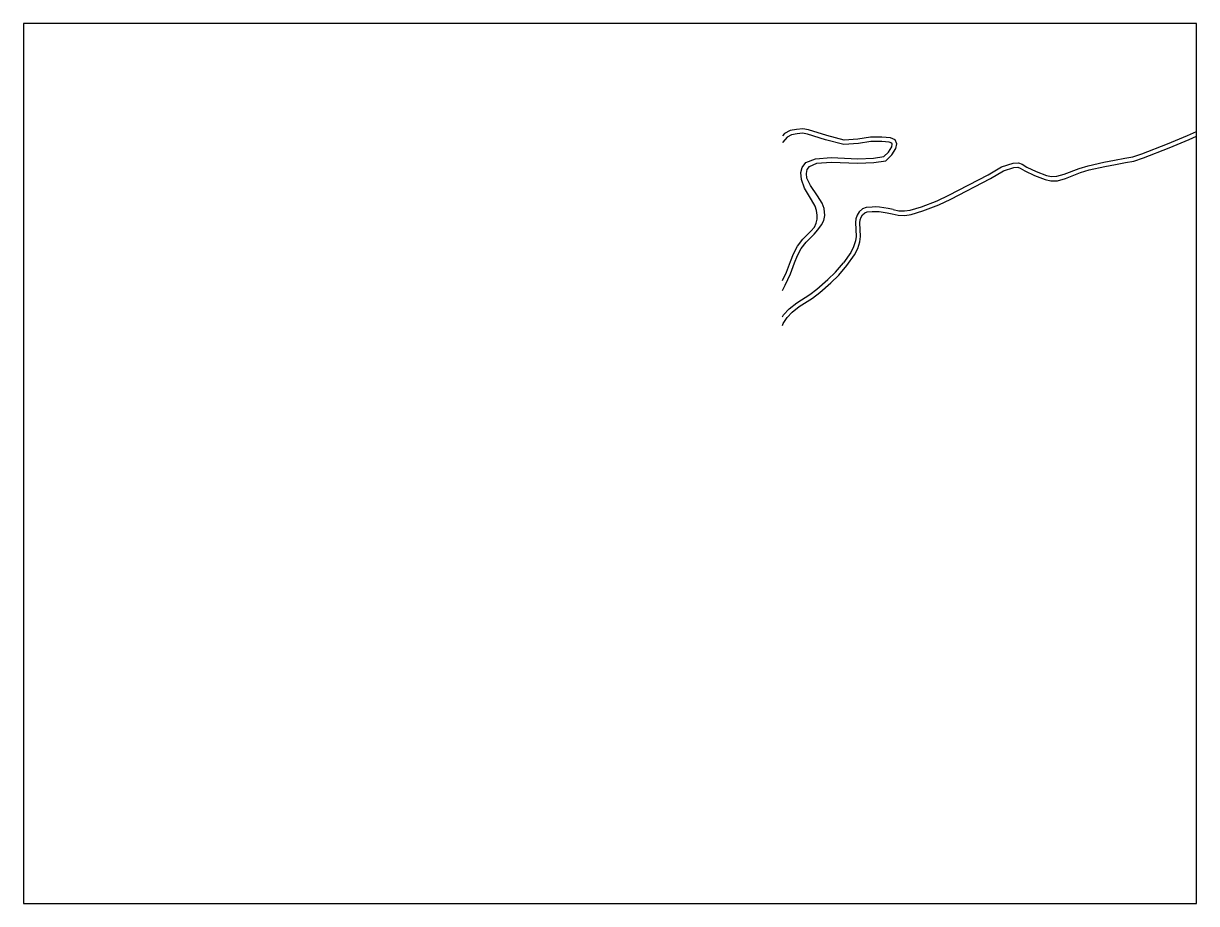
# Model space of a CAD drawing. Header units: metres. Extents: x -20000 to -16000, y -99000 to -96000.
# Drawn here: x -18400 to -17600, y -99000 to -98400 of the extents above; entities that cross this region are included whole.
import ezdxf

# ---------------------------------------------------------------- set-up
doc = ezdxf.new("R2010")
doc.units = ezdxf.units.M
doc.header["$LTSCALE"] = 2.5
doc.layers.add('図郭', color=7, linetype='Continuous')
doc.layers.add('道路', color=7, linetype='Continuous')

msp = doc.modelspace()

# ---------------------------------------------------------------- linework, layer by layer
at = {"layer": '図郭'}
msp.add_lwpolyline([(-18400, -99000), (-17600, -99000), (-17600, -98400), (-18400, -98400)], close=True, dxfattribs=at)
at = {"layer": '道路', "flags": 128}
for points in [[(-17882.44, -98582.16), (-17880.62, -98578.49), (-17876.92, -98570.66), (-17874.14, -98563.28), (-17872.13, -98558.26), (-17869.59, -98553.47), (-17866.21, -98548.99), (-17860.85, -98543.68), (-17858.17, -98540.65), (-17855.72, -98537.23), (-17854.1, -98534.34), (-17853.47, -98530.84), (-17853.98, -98526.19), (-17855.33, -98522.6), (-17858.58, -98517.62), (-17863.26, -98510.36), (-17865.74, -98505.46), (-17865.88, -98502.19), (-17865.48, -98499.6), (-17864.02, -98497.62), (-17858.99, -98495.32), (-17849.15, -98494.49), (-17830.95, -98495.35), (-17819.98, -98494.89), (-17811.97, -98493.55), (-17807.76, -98489.57), (-17805, -98485.26), (-17804.42, -98482.03), (-17805.54, -98479.42), (-17808.77, -98478.07), (-17814.54, -98477.53), (-17822.28, -98477.48), (-17830.92, -98478.9), (-17840.31, -98479.55), (-17852.16, -98476.37), (-17864.64, -98472.62), (-17868.51, -98471.77), (-17872.7, -98472.26), (-17877.14, -98472.99), (-17881.03, -98475.07), (-17882.44, -98476.69)], [(-17882.44, -98575.33), (-17879.68, -98569.49), (-17876.94, -98562.2), (-17874.85, -98556.99), (-17872.13, -98551.85), (-17868.48, -98547.01), (-17863.03, -98541.62), (-17860.52, -98538.78), (-17859.29, -98536.04), (-17858.64, -98533.51), (-17858.69, -98530.71), (-17859.24, -98527.6), (-17860.11, -98524.6), (-17862.56, -98520.15), (-17867.34, -98512.3), (-17869.34, -98506.39), (-17869.75, -98501.56), (-17868.85, -98498.13), (-17866.35, -98494.84), (-17859.77, -98492.38), (-17849.21, -98491.48), (-17830.94, -98492.35), (-17820.29, -98491.9), (-17813.36, -98490.74), (-17810.08, -98487.64), (-17807.85, -98484.15), (-17807.53, -98482.38), (-17807.82, -98481.72), (-17809.51, -98481.01), (-17814.69, -98480.53), (-17822.05, -98480.49), (-17830.58, -98481.88), (-17840.61, -98482.57), (-17852.98, -98479.26), (-17865.4, -98475.52), (-17868.66, -98474.81), (-17872.28, -98475.23), (-17876.17, -98475.87), (-17879.13, -98477.46), (-17882.21, -98480.98), (-17882.44, -98481.45)], [(-17882.44, -98605.85), (-17881.89, -98604.57), (-17879.2, -98600.4), (-17875.83, -98596.76), (-17870.93, -98592.9), (-17861.99, -98587.3), (-17856.94, -98583.44), (-17849.37, -98576.78), (-17844.01, -98571.62), (-17838.42, -98565.02), (-17833.24, -98557.66), (-17831.07, -98553.37), (-17829.59, -98548.96), (-17829.08, -98545.32), (-17829.59, -98535.84), (-17829.37, -98533.91), (-17828.77, -98532.02), (-17827.79, -98530.46), (-17826.24, -98529.04), (-17824.61, -98528.43), (-17821.11, -98528.14), (-17819.27, -98528.09), (-17816.48, -98528.29), (-17813.78, -98528.57), (-17810.97, -98529.15), (-17807.53, -98529.82), (-17803.43, -98530.75), (-17798.93, -98530.85), (-17794.67, -98530.19), (-17786.58, -98527.8), (-17775.82, -98523.59), (-17767.58, -98519.82), (-17740.62, -98505.79), (-17731.68, -98500.5), (-17724.51, -98498.25), (-17721.89, -98497.98), (-17720.18, -98498.62), (-17717.08, -98500.54), (-17710.5, -98503.76), (-17703.16, -98506.45), (-17699.28, -98507.31), (-17694.79, -98507.18), (-17689.3, -98505.61), (-17679.08, -98501.7), (-17673.13, -98499.9), (-17662.49, -98497.54), (-17655.32, -98496.05), (-17648.46, -98494.88), (-17642.74, -98493.77), (-17636.19, -98491.65), (-17618.75, -98484.8), (-17604.94, -98479.16), (-17600, -98476.92)], [(-17806.9, -98526.88), (-17803.06, -98527.76), (-17799.13, -98527.85), (-17795.33, -98527.26), (-17787.56, -98524.96), (-17776.99, -98520.82), (-17768.9, -98517.12), (-17742.08, -98503.16), (-17732.91, -98497.74), (-17725.12, -98495.3), (-17721.49, -98494.92), (-17718.85, -98495.92), (-17715.63, -98497.91), (-17709.32, -98500.99), (-17702.32, -98503.56), (-17699, -98504.3), (-17695.25, -98504.19), (-17690.25, -98502.76), (-17680.04, -98498.86), (-17673.89, -98497), (-17663.13, -98494.61), (-17655.87, -98493.1), (-17649, -98491.93), (-17643.49, -98490.86), (-17637.2, -98488.82), (-17619.86, -98482.01), (-17606.13, -98476.4), (-17600, -98473.62)], [(-17806.9, -98526.88), (-17810.38, -98526.21), (-17813.33, -98525.6), (-17816.22, -98525.31), (-17819.2, -98525.08), (-17821.28, -98525.14), (-17825.27, -98525.48), (-17827.84, -98526.43), (-17830.12, -98528.53), (-17831.51, -98530.75), (-17832.32, -98533.27), (-17832.6, -98535.75), (-17832.09, -98545.19), (-17832.53, -98548.26), (-17833.85, -98552.21), (-17835.82, -98556.12), (-17840.86, -98563.26)], [(-17882.44, -98599.9), (-17881.58, -98598.55), (-17877.87, -98594.55), (-17872.66, -98590.44), (-17863.7, -98584.83), (-17858.85, -98581.12), (-17851.4, -98574.57), (-17846.2, -98569.57), (-17840.86, -98563.26)]]:
    msp.add_lwpolyline(points, dxfattribs=at)

doc.saveas('drawing.dxf')
